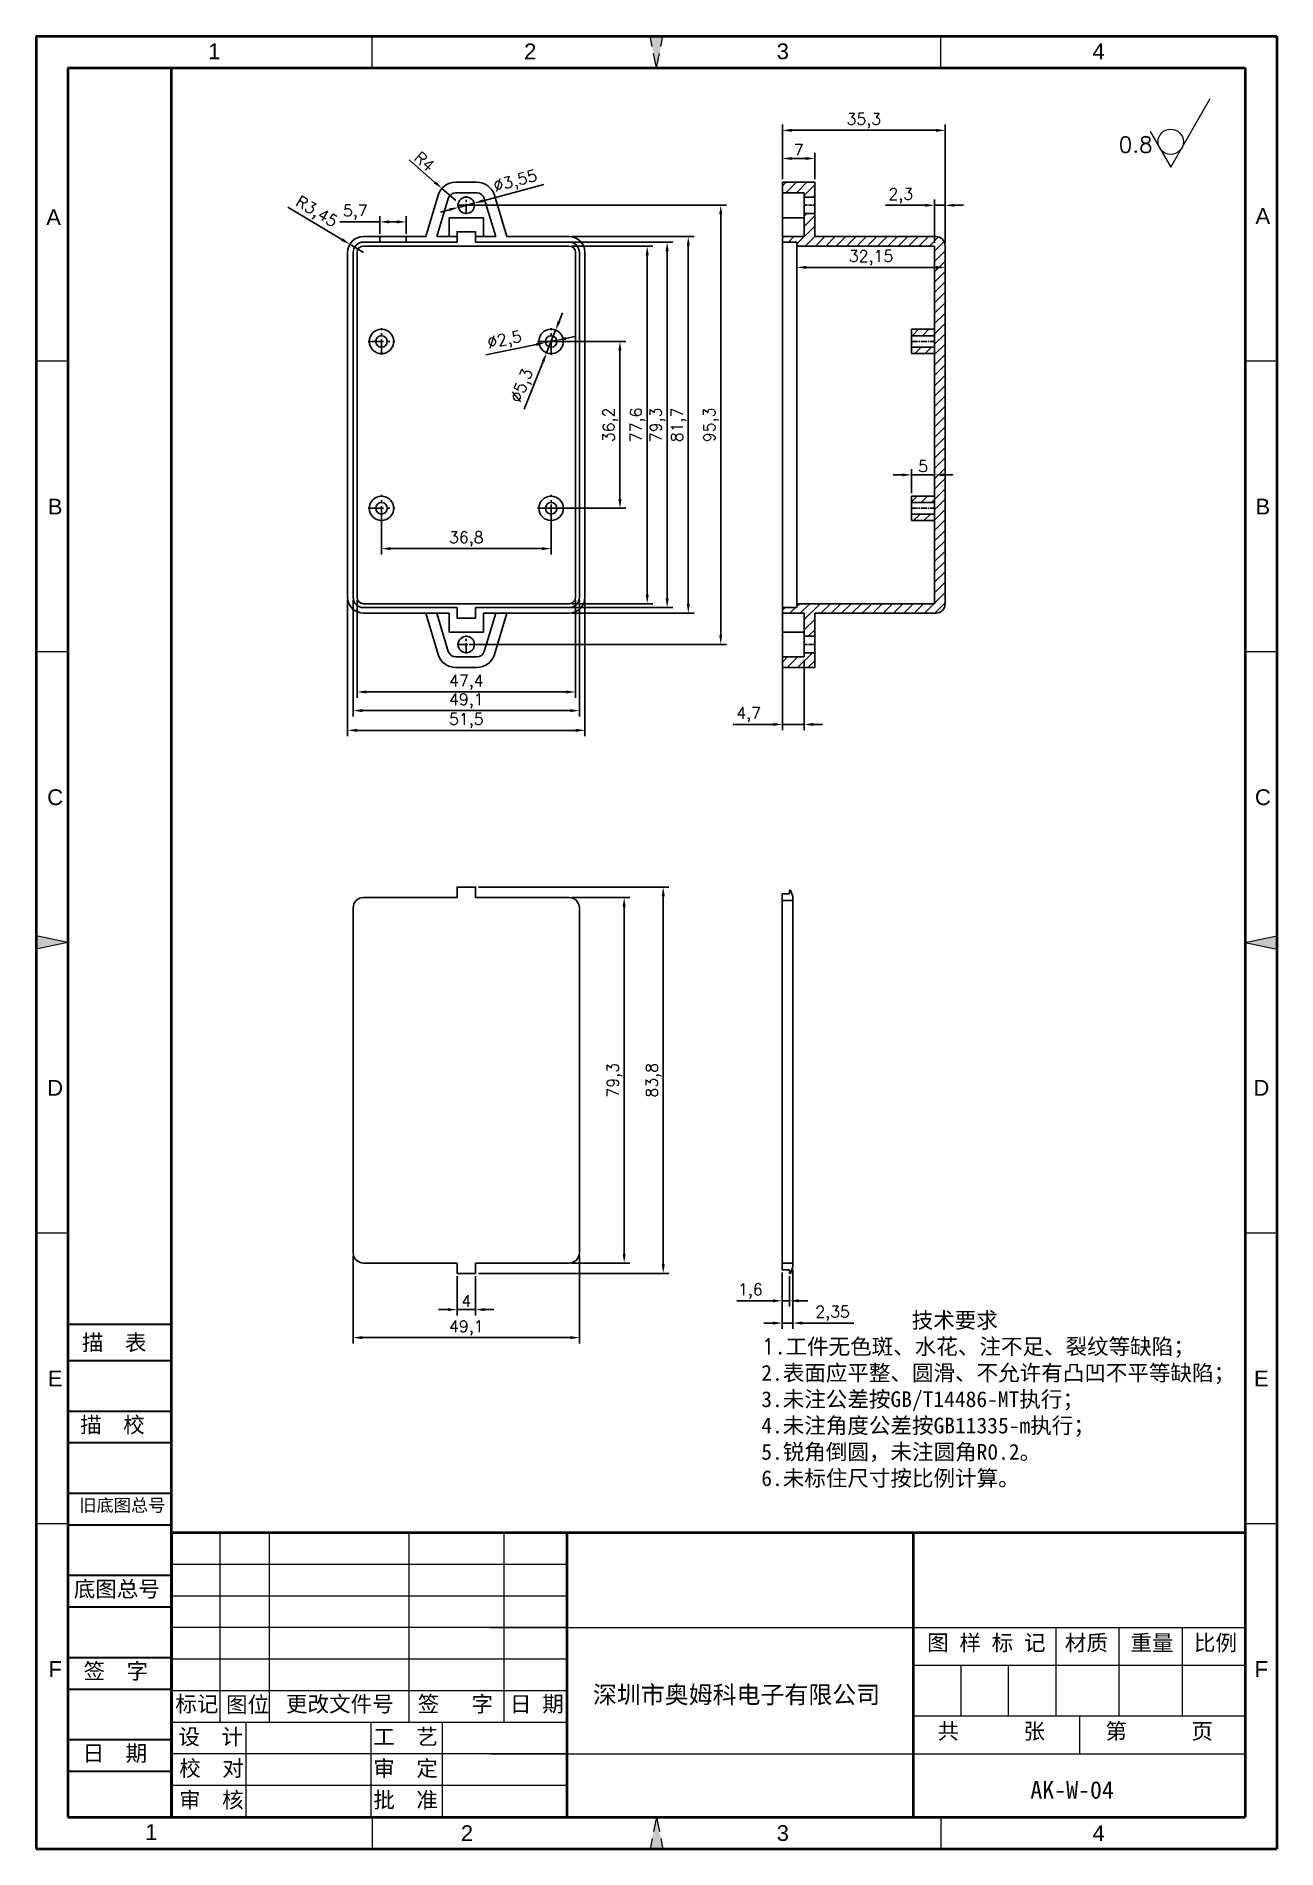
# Model space of a CAD drawing. Header units: millimetres. Extents: x 21459 to 24575, y -506 to 342.
# Drawn here: x 23792.4 to 24061.6, y -471.3 to -78 of the extents above; entities that cross this region are included whole.
import ezdxf
from ezdxf.enums import TextEntityAlignment as Align

# ---------------------------------------------------------------- set-up
doc = ezdxf.new("R2010")
doc.units = ezdxf.units.MM
for name, pattern in [('ACAD_ISO10W100', [18, 12, -3, 0, -3]), ('CENTER', [50.8, 31.75, -6.35, 6.35, -6.35]), ('HIDDEN2', [4.7625, 3.175, -1.5875])]:
    doc.linetypes.add(name, pattern=pattern)
for name, color, linetype, lineweight in [('dim', 82, 'Continuous', 9), ('图层1', 7, 'ACAD_ISO10W100', 15), ('图层2', 7, 'Continuous', 30), ('图层3', 7, 'Continuous', 15), ('图层4', 7, 'Continuous', 40), ('图层5', 7, 'HIDDEN2', 15), ('细实线', 3, 'Continuous', 18)]:
    doc.layers.add(name, color=color, linetype=linetype, lineweight=lineweight)
doc.layers.add('尺寸线', color=7, linetype='Continuous')
doc.styles.get("Standard").update_dxf_attribs({"font": 'txt', "bigfont": 'gbcbig.shx'})
doc.styles.add('样式 3', font='arial.ttf', dxfattribs={"height": 3.8})
doc.dimstyles.new('ISO-25', dxfattribs={"dimtxt": 2.5, "dimasz": 2.5, "dimexe": 1.25, "dimexo": 0.625, "dimtad": 1, "dimtxsty": 'Standard', "dimcen": 2.5, "dimadec": 0, "dimazin": 0, "dimtfac": 1, "dimtmove": 0, "dimatfit": 3, "dimfxl": 0, "dimarcsym": 0})

msp = doc.modelspace()

# ---------------------------------------------------------------- texts
at = {"layer": '图层1', "color": 0, "style": '样式 3'}
for s, p in [('B', (23796.495, -180.088)), ('B', (24058.554, -180.088)), ('C', (23796.495, -243.134)), ('C', (24058.554, -243.134)), ('D', (23796.495, -306.18)), ('D', (24058.233, -306.18)), ('E', (23796.495, -369.226)), ('E', (24058.233, -369.226)), ('F', (23796.495, -432.272)), ('F', (24058.233, -432.272))]:
    msp.add_text(s, height=3.426, dxfattribs=at).set_placement(p, align=Align.MIDDLE)
at = {"layer": '图层1', "color": 0, "attachment_point": 1}
for s, insert, char_height, width in [('{\\fSimSun|b0|i0|c134|p2;图 样 标 记}', (23985.709, -424.85), 3.42642, 42.50991), ('{\\fSimSun|b0|i0|c134|p2;材质 }', (24015.594, -424.865), 3.42642, 28.57673), ('{\\fSimSun|b0|i0|c134|p2;深圳市奥姆科电子有限公司}', (23913.192, -435.921), 3.80713, 71.9369), ('{\\fSimSun|b0|i0|c134|p2;标记}', (23822.581, -438.138), 3.42642, 9.59397), ('{\\fSimSun|b0|i0|c134|p2;图位}', (23833.585, -438.276), 3.42642, 9.59397), ('{\\fSimSun|b0|i0|c134|p2;更改文件号}', (23846.594, -438.138), 3.42642, 28.57673), ('{\\fSimSun|b0|i0|c134|p2;审  核}', (23823.388, -458.955), 3.42642, 27.78591), ('{\\fSimSun|b0|i0|c134|p2;批  准}', (23865.542, -458.955), 3.42642, 28.57673), ('{\\fSimSun|b0|i0|c134|p2;AK-W-04}', (24008.104, -456.596), 3.80713, 47.23323)]:
    msp.add_mtext(s, dxfattribs=dict(at, insert=insert, char_height=char_height, width=width))
at = {"layer": '图层2', "color": 0, "attachment_point": 1}
for s, insert, char_height, width in [('{\\fSimSun|b0|i0|c134|p2;描\\fSimSun|b0|i0|c0|p2;  \\fSimSun|b0|i0|c134|p2;表}', (23802.31, -359.741), 3.42638, 38.39488), ('{\\fSimSun|b0|i0|c134|p2;描\\fSimSun|b0|i0|c0|p2;  \\fSimSun|b0|i0|c134|p2;校}', (23801.919, -377.558), 3.42638, 38.39488), ('{\\fSimSun|b0|i0|c134|p2;旧底图总号}', (23801.726, -395.375), 2.74113, 38.39488), ('{\\fSimSun|b0|i0|c134|p2;底图总号}', (23800.538, -413.192), 3.42638, 38.39488), ('{\\fSimSun|b0|i0|c134|p2;重量 }', (24029.821, -424.865), 3.42642, 28.57673), ('{\\fSimSun|b0|i0|c134|p2;比例 }', (24043.606, -424.865), 3.42642, 28.57673), ('{\\fSimSun|b0|i0|c134|p2;签\\fSimSun|b0|i0|c0|p2;  \\fSimSun|b0|i0|c134|p2;字}', (23802.66, -431.009), 3.42638, 38.39488), ('{\\fSimSun|b0|i0|c134|p2;签   字}', (23875.166, -438.138), 3.42642, 28.57673), ('{\\fSimSun|b0|i0|c134|p2;日 期}', (23895.182, -438.138), 3.42642, 28.57673), ('{\\fSimSun|b0|i0|c134|p2;共      张}', (23987.967, -444.038), 3.42642, 37.91013), ('{\\fSimSun|b0|i0|c134|p2;第      页}', (24024.401, -444.038), 3.42642, 35.18807), ('{\\fSimSun|b0|i0|c134|p2;设  计}', (23823.255, -445.249), 3.42642, 26.56021), ('{\\fSimSun|b0|i0|c134|p2;工  艺}', (23865.542, -445.249), 3.42642, 28.57673), ('{\\fSimSun|b0|i0|c134|p2;日\\fSimSun|b0|i0|c0|p2;  \\fSimSun|b0|i0|c134|p2;期}', (23802.465, -448.827), 3.42638, 38.39488), ('{\\fSimSun|b0|i0|c134|p2;校  对}', (23823.42, -452.102), 3.42642, 24.84399), ('{\\fSimSun|b0|i0|c134|p2;审  定}', (23865.542, -452.102), 3.42642, 28.57673)]:
    msp.add_mtext(s, dxfattribs=dict(at, insert=insert, char_height=char_height, width=width))
at = {"layer": '图层3', "color": 0, "insert": (23949.722, -354.884), "char_height": 3.42642, "width": 162.28996, "attachment_point": 1}
msp.add_mtext('{\\fSimSun|b0|i0|c134|p54;              技术要求\\P}1{\\fSimSun|b0|i0|c134|p54;.工件无色斑、水花、注不足、裂纹等缺陷；\\P2.表面应平整、圆滑、不允许有凸凹不平等缺陷；\\P3.未注公差按GB/T14486-MT执行；\\P4.未注角度公差按GB11335-m执行；\\P5.锐角倒圆，未注圆角R0.2。}\\P{\\fSimSun|b0|i0|c134|p2;6.未标住尺寸按比例计算。}', dxfattribs=at)
at = {"layer": '图层5', "color": 0, "style": '样式 3'}
for s, p in [('1', (23831.044, -81.31)), ('2', (23899.573, -81.31)), ('3', (23954.395, -81.31)), ('4', (24022.924, -81.31)), ('A', (23796.162, -117.292)), ('A', (24058.554, -117.042)), ('1', (23817.339, -467.659)), ('2', (23885.867, -467.864)), ('3', (23954.395, -467.864)), ('4', (24022.924, -467.864))]:
    msp.add_text(s, height=3.426, dxfattribs=at).set_placement(p, align=Align.MIDDLE)
at = {"layer": '细实线', "color": 0, "insert": (24027.294, -99.843), "char_height": 3.4264, "width": 12.79235, "attachment_point": 1}
msp.add_mtext('0.8', dxfattribs=at)

# ---------------------------------------------------------------- blocks, each defined once
blk = doc.blocks.new('*D1755')
at = {"layer": 'Defpoints', "color": 0, "transparency": 16777216}
for p in [(23904.11, -144.26), (23919.05, -144.26), (23904.11, -180.46)]:
    blk.add_point(p, dxfattribs=at)
at = {"layer": 'dim', "color": 0, "lineweight": -2, "transparency": 16777216}
for p, q in [((23904.74, -144.26), (23920.3, -144.26)), ((23919.05, -178.46), (23919.05, -146.26)), ((23904.74, -180.46), (23920.3, -180.46))]:
    blk.add_line(p, q, dxfattribs=at)
at = {"layer": 'dim', "color": 0, "transparency": 16777216}
for points in [[(23918.72, -146.26), (23919.38, -146.26), (23919.05, -144.26)], [(23918.72, -178.46), (23919.38, -178.46), (23919.05, -180.46)]]:
    blk.add_solid(points, dxfattribs=at)
at = {"layer": 'dim', "color": 0, "transparency": 16777216, "insert": (23916.97, -162.36), "char_height": 2.5, "attachment_point": 5, "rotation": 90}
blk.add_mtext('36,2', dxfattribs=at)
blk = doc.blocks.new('*D1756')
at = {"layer": 'Defpoints', "color": 0, "transparency": 16777216}
for p in [(23867.31, -180.46), (23904.11, -180.46), (23867.31, -189.21)]:
    blk.add_point(p, dxfattribs=at)
at = {"layer": 'dim', "color": 0, "lineweight": -2, "transparency": 16777216}
for p, q in [((23867.31, -181.09), (23867.31, -190.46)), ((23904.11, -181.09), (23904.11, -190.46)), ((23902.11, -189.21), (23869.31, -189.21))]:
    blk.add_line(p, q, dxfattribs=at)
at = {"layer": 'dim', "color": 0, "transparency": 16777216}
for points in [[(23869.31, -188.87), (23869.31, -189.54), (23867.31, -189.21)], [(23902.11, -188.87), (23902.11, -189.54), (23904.11, -189.21)]]:
    blk.add_solid(points, dxfattribs=at)
at = {"layer": 'dim', "color": 0, "transparency": 16777216, "insert": (23885.71, -187.12), "char_height": 2.5, "attachment_point": 5}
blk.add_mtext('36,8', dxfattribs=at)
blk = doc.blocks.new('*D1757')
at = {"layer": 'Defpoints', "color": 0, "transparency": 16777216}
for p in [(23987.32, -173.21), (23982.32, -177.81), (23987.32, -177.81)]:
    blk.add_point(p, dxfattribs=at)
at = {"layer": 'dim', "color": 0, "lineweight": -2, "transparency": 16777216}
for p, q in [((23982.32, -177.19), (23982.32, -171.96)), ((23987.32, -177.19), (23987.32, -171.96)), ((23980.32, -173.21), (23978.32, -173.21)), ((23982.32, -173.21), (23987.32, -173.21)), ((23989.32, -173.21), (23991.32, -173.21))]:
    blk.add_line(p, q, dxfattribs=at)
at = {"layer": 'dim', "color": 0, "transparency": 16777216}
for points in [[(23980.32, -172.88), (23980.32, -173.54), (23982.32, -173.21)], [(23989.32, -172.88), (23989.32, -173.54), (23987.32, -173.21)]]:
    blk.add_solid(points, dxfattribs=at)
at = {"layer": 'dim', "color": 0, "transparency": 16777216, "insert": (23984.82, -171.33), "char_height": 2.5, "attachment_point": 5}
blk.add_mtext('5', dxfattribs=at)
blk = doc.blocks.new('*D1758')
at = {"layer": 'Defpoints', "color": 0, "transparency": 16777216}
for p in [(23905.09, -141.8), (23903.13, -146.72)]:
    blk.add_point(p, dxfattribs=at)
at = {"layer": 'dim', "color": 0, "lineweight": -2, "transparency": 16777216}
for p, q in [((23905.83, -139.94), (23906.57, -138.08)), ((23905.09, -141.8), (23903.13, -146.72)), ((23898.26, -158.96), (23902.39, -148.58))]:
    blk.add_line(p, q, dxfattribs=at)
at = {"layer": 'dim', "color": 0, "transparency": 16777216}
for points in [[(23905.52, -139.82), (23906.14, -140.06), (23905.09, -141.8)], [(23902.08, -148.46), (23902.7, -148.7), (23903.13, -146.72)]]:
    blk.add_solid(points, dxfattribs=at)
at = {"layer": 'dim', "color": 0, "transparency": 16777216, "insert": (23898.02, -153.93), "char_height": 2.5, "attachment_point": 5, "rotation": 68.2992}
blk.add_mtext('∅5,3', dxfattribs=at)
blk = doc.blocks.new('*D1759')
at = {"layer": 'Defpoints', "color": 0, "transparency": 16777216}
for p in [(23902.89, -144.51), (23905.34, -144.01)]:
    blk.add_point(p, dxfattribs=at)
at = {"layer": 'dim', "color": 0, "lineweight": -2, "transparency": 16777216}
for p, q in [((23889.98, -147.13), (23900.93, -144.91)), ((23905.34, -144.01), (23902.89, -144.51)), ((23907.3, -143.61), (23909.26, -143.22))]:
    blk.add_line(p, q, dxfattribs=at)
at = {"layer": 'dim', "color": 0, "transparency": 16777216}
for points in [[(23900.86, -144.58), (23900.99, -145.23), (23902.89, -144.51)], [(23907.23, -143.29), (23907.36, -143.94), (23905.34, -144.01)]]:
    blk.add_solid(points, dxfattribs=at)
at = {"layer": 'dim', "color": 0, "transparency": 16777216, "insert": (23894.06, -144.17), "char_height": 2.5, "attachment_point": 5, "rotation": 11.4733}
blk.add_mtext('∅2,5', dxfattribs=at)
blk = doc.blocks.new('*D1760')
at = {"layer": 'Defpoints', "color": 0, "transparency": 16777216}
for p in [(23908.01, -123.56), (23924.97, -123.56), (23908.01, -201.16)]:
    blk.add_point(p, dxfattribs=at)
at = {"layer": 'dim', "color": 0, "lineweight": -2, "transparency": 16777216}
for p, q in [((23908.64, -123.56), (23926.22, -123.56)), ((23924.97, -199.16), (23924.97, -125.56)), ((23908.64, -201.16), (23926.22, -201.16))]:
    blk.add_line(p, q, dxfattribs=at)
at = {"layer": 'dim', "color": 0, "transparency": 16777216}
for points in [[(23924.64, -125.56), (23925.31, -125.56), (23924.97, -123.56)], [(23924.64, -199.16), (23925.31, -199.16), (23924.97, -201.16)]]:
    blk.add_solid(points, dxfattribs=at)
at = {"layer": 'dim', "color": 0, "transparency": 16777216, "insert": (23922.89, -162.36), "char_height": 2.5, "attachment_point": 5, "rotation": 90}
blk.add_mtext('77,6', dxfattribs=at)
blk = doc.blocks.new('*D1761')
at = {"layer": 'Defpoints', "color": 0, "transparency": 16777216}
for p in [(23908.01, -122.71), (23929.29, -122.71), (23908.01, -202.01)]:
    blk.add_point(p, dxfattribs=at)
at = {"layer": 'dim', "color": 0, "lineweight": -2, "transparency": 16777216}
for p, q in [((23908.64, -122.71), (23930.54, -122.71)), ((23929.29, -200.01), (23929.29, -124.71)), ((23908.64, -202.01), (23930.54, -202.01))]:
    blk.add_line(p, q, dxfattribs=at)
at = {"layer": 'dim', "color": 0, "transparency": 16777216}
for points in [[(23928.96, -124.71), (23929.63, -124.71), (23929.29, -122.71)], [(23928.96, -200.01), (23929.63, -200.01), (23929.29, -202.01)]]:
    blk.add_solid(points, dxfattribs=at)
at = {"layer": 'dim', "color": 0, "transparency": 16777216, "insert": (23927.21, -162.36), "char_height": 2.5, "attachment_point": 5, "rotation": 90}
blk.add_mtext('79,3', dxfattribs=at)
blk = doc.blocks.new('*D1762')
at = {"layer": 'Defpoints', "color": 0, "transparency": 16777216}
for p in [(23908.01, -121.51), (23933.88, -121.51), (23908.01, -203.21)]:
    blk.add_point(p, dxfattribs=at)
at = {"layer": 'dim', "color": 0, "lineweight": -2, "transparency": 16777216}
for p, q in [((23908.64, -121.51), (23935.13, -121.51)), ((23933.88, -201.21), (23933.88, -123.51)), ((23908.64, -203.21), (23935.13, -203.21))]:
    blk.add_line(p, q, dxfattribs=at)
at = {"layer": 'dim', "color": 0, "transparency": 16777216}
for points in [[(23933.55, -123.51), (23934.21, -123.51), (23933.88, -121.51)], [(23933.55, -201.21), (23934.21, -201.21), (23933.88, -203.21)]]:
    blk.add_solid(points, dxfattribs=at)
at = {"layer": 'dim', "color": 0, "transparency": 16777216, "insert": (23931.8, -162.36), "char_height": 2.5, "attachment_point": 5, "rotation": 90}
blk.add_mtext('81,7', dxfattribs=at)
blk = doc.blocks.new('*D1763')
at = {"layer": 'Defpoints', "color": 0, "transparency": 16777216}
for p in [(23862.01, -199.76), (23909.41, -199.76), (23862.01, -220.3)]:
    blk.add_point(p, dxfattribs=at)
at = {"layer": 'dim', "color": 0, "lineweight": -2, "transparency": 16777216}
for p, q in [((23862.01, -200.39), (23862.01, -221.55)), ((23909.41, -200.39), (23909.41, -221.55)), ((23907.41, -220.3), (23864.01, -220.3))]:
    blk.add_line(p, q, dxfattribs=at)
at = {"layer": 'dim', "color": 0, "transparency": 16777216}
for points in [[(23864.01, -219.97), (23864.01, -220.63), (23862.01, -220.3)], [(23907.41, -219.97), (23907.41, -220.63), (23909.41, -220.3)]]:
    blk.add_solid(points, dxfattribs=at)
at = {"layer": 'dim', "color": 0, "transparency": 16777216, "insert": (23885.71, -218.22), "char_height": 2.5, "attachment_point": 5}
blk.add_mtext('47,4', dxfattribs=at)
blk = doc.blocks.new('*D1764')
at = {"layer": 'Defpoints', "color": 0, "transparency": 16777216}
for p in [(23861.16, -199.76), (23910.26, -199.76), (23910.26, -224.36)]:
    blk.add_point(p, dxfattribs=at)
at = {"layer": 'dim', "color": 0, "lineweight": -2, "transparency": 16777216}
for p, q in [((23861.16, -200.39), (23861.16, -225.61)), ((23910.26, -200.39), (23910.26, -225.61)), ((23863.16, -224.36), (23908.26, -224.36))]:
    blk.add_line(p, q, dxfattribs=at)
at = {"layer": 'dim', "color": 0, "transparency": 16777216}
for points in [[(23863.16, -224.02), (23863.16, -224.69), (23861.16, -224.36)], [(23908.26, -224.02), (23908.26, -224.69), (23910.26, -224.36)]]:
    blk.add_solid(points, dxfattribs=at)
at = {"layer": 'dim', "color": 0, "transparency": 16777216, "insert": (23885.71, -222.27), "char_height": 2.5, "attachment_point": 5}
blk.add_mtext('49,1', dxfattribs=at)
blk = doc.blocks.new('*D1765')
at = {"layer": 'Defpoints', "color": 0, "transparency": 16777216}
for p in [(23859.96, -199.76), (23911.46, -199.76), (23911.46, -228.63)]:
    blk.add_point(p, dxfattribs=at)
at = {"layer": 'dim', "color": 0, "lineweight": -2, "transparency": 16777216}
for p, q in [((23859.96, -200.39), (23859.96, -229.88)), ((23911.46, -200.39), (23911.46, -229.88)), ((23861.96, -228.63), (23909.46, -228.63))]:
    blk.add_line(p, q, dxfattribs=at)
at = {"layer": 'dim', "color": 0, "transparency": 16777216}
for points in [[(23861.96, -228.3), (23861.96, -228.96), (23859.96, -228.63)], [(23909.46, -228.3), (23909.46, -228.96), (23911.46, -228.63)]]:
    blk.add_solid(points, dxfattribs=at)
at = {"layer": 'dim', "color": 0, "transparency": 16777216, "insert": (23885.71, -226.55), "char_height": 2.5, "attachment_point": 5}
blk.add_mtext('51,5', dxfattribs=at)
blk = doc.blocks.new('*D1766')
at = {"layer": 'Defpoints', "color": 0, "transparency": 16777216}
for p in [(23885.71, -114.71), (23940.92, -114.71), (23885.71, -210.01)]:
    blk.add_point(p, dxfattribs=at)
at = {"layer": 'dim', "color": 0, "lineweight": -2, "transparency": 16777216}
for p, q in [((23886.34, -114.71), (23942.17, -114.71)), ((23940.92, -208.01), (23940.92, -116.71)), ((23886.34, -210.01), (23942.17, -210.01))]:
    blk.add_line(p, q, dxfattribs=at)
at = {"layer": 'dim', "color": 0, "transparency": 16777216}
for points in [[(23940.59, -116.71), (23941.25, -116.71), (23940.92, -114.71)], [(23940.59, -208.01), (23941.25, -208.01), (23940.92, -210.01)]]:
    blk.add_solid(points, dxfattribs=at)
at = {"layer": 'dim', "color": 0, "transparency": 16777216, "insert": (23938.84, -162.36), "char_height": 2.5, "attachment_point": 5, "rotation": 90}
blk.add_mtext('95,3', dxfattribs=at)
blk = doc.blocks.new('*D1767')
at = {"layer": 'Defpoints', "color": 0, "transparency": 16777216}
for p in [(23880.43, -111.07), (23883.44, -113.71)]:
    blk.add_point(p, dxfattribs=at)
at = {"layer": 'dim', "color": 0, "lineweight": -2, "transparency": 16777216}
for p, q in [((23873.34, -104.87), (23878.92, -109.76)), ((23883.44, -113.71), (23880.43, -111.07))]:
    blk.add_line(p, q, dxfattribs=at)
at = {"layer": 'dim', "color": 0, "transparency": 16777216}
blk.add_solid([(23879.14, -109.51), (23878.7, -110.01), (23880.43, -111.07)], dxfattribs=at)
at = {"layer": 'dim', "color": 0, "transparency": 16777216, "insert": (23876.62, -105.24), "char_height": 2.5, "attachment_point": 5, "rotation": 318.7867}
blk.add_mtext('R4', dxfattribs=at)
blk = doc.blocks.new('*D1768')
at = {"layer": 'Defpoints', "color": 0, "transparency": 16777216}
for p in [(23884, -115.17), (23887.43, -114.25)]:
    blk.add_point(p, dxfattribs=at)
at = {"layer": 'dim', "color": 0, "lineweight": -2, "transparency": 16777216}
for p, q in [((23902.57, -110.24), (23889.36, -113.74)), ((23882.06, -115.68), (23880.13, -116.19)), ((23884, -115.17), (23887.43, -114.25))]:
    blk.add_line(p, q, dxfattribs=at)
at = {"layer": 'dim', "color": 0, "transparency": 16777216}
for points in [[(23889.28, -113.42), (23889.45, -114.06), (23887.43, -114.25)], [(23881.98, -115.36), (23882.15, -116), (23884, -115.17)]]:
    blk.add_solid(points, dxfattribs=at)
at = {"layer": 'dim', "color": 0, "transparency": 16777216, "insert": (23896.4, -109.72), "char_height": 2.5, "attachment_point": 5, "rotation": 14.8632}
blk.add_mtext('∅3,55', dxfattribs=at)
blk = doc.blocks.new('*D1769')
at = {"layer": 'Defpoints', "color": 0, "transparency": 16777216}
for p in [(23866.96, -118.33), (23866.96, -121.51), (23872.66, -121.51)]:
    blk.add_point(p, dxfattribs=at)
at = {"layer": 'dim', "color": 0, "lineweight": -2, "transparency": 16777216}
for p, q in [((23866.96, -120.89), (23866.96, -117.08)), ((23872.66, -120.89), (23872.66, -117.08)), ((23866.96, -118.33), (23858.3, -118.33)), ((23870.66, -118.33), (23868.96, -118.33))]:
    blk.add_line(p, q, dxfattribs=at)
at = {"layer": 'dim', "color": 0, "transparency": 16777216}
for points in [[(23868.96, -117.99), (23868.96, -118.66), (23866.96, -118.33)], [(23870.66, -117.99), (23870.66, -118.66), (23872.66, -118.33)]]:
    blk.add_solid(points, dxfattribs=at)
at = {"layer": 'dim', "color": 0, "transparency": 16777216, "insert": (23861.63, -116.24), "char_height": 2.5, "attachment_point": 5}
blk.add_mtext('5,7', dxfattribs=at)
blk = doc.blocks.new('*D1770')
at = {"layer": 'Defpoints', "color": 0, "transparency": 16777216}
for p in [(23860.45, -123.19), (23863.41, -124.96)]:
    blk.add_point(p, dxfattribs=at)
at = {"layer": 'dim', "color": 0, "lineweight": -2, "transparency": 16777216}
for p, q in [((23847.01, -115.14), (23858.74, -122.16)), ((23863.41, -124.96), (23860.45, -123.19))]:
    blk.add_line(p, q, dxfattribs=at)
at = {"layer": 'dim', "color": 0, "transparency": 16777216}
blk.add_solid([(23858.91, -121.87), (23858.57, -122.45), (23860.45, -123.19)], dxfattribs=at)
at = {"layer": 'dim', "color": 0, "transparency": 16777216, "insert": (23853.09, -116.35), "char_height": 2.5, "attachment_point": 5, "rotation": 329.0738}
blk.add_mtext('R3,45', dxfattribs=at)
blk = doc.blocks.new('*D1771')
at = {"layer": 'Defpoints', "color": 0, "transparency": 16777216}
for p in [(23954.32, -98.46), (23954.32, -109.71), (23989.62, -123.51)]:
    blk.add_point(p, dxfattribs=at)
at = {"layer": 'dim', "color": 0, "lineweight": -2, "transparency": 16777216}
for p, q in [((23954.32, -109.09), (23954.32, -97.21)), ((23989.62, -122.89), (23989.62, -97.21)), ((23987.62, -98.46), (23956.32, -98.46))]:
    blk.add_line(p, q, dxfattribs=at)
at = {"layer": 'dim', "color": 0, "transparency": 16777216}
for points in [[(23956.32, -98.13), (23956.32, -98.8), (23954.32, -98.46)], [(23987.62, -98.13), (23987.62, -98.8), (23989.62, -98.46)]]:
    blk.add_solid(points, dxfattribs=at)
at = {"layer": 'dim', "color": 0, "transparency": 16777216, "insert": (23971.97, -96.38), "char_height": 2.5, "attachment_point": 5}
blk.add_mtext('35,3', dxfattribs=at)
blk = doc.blocks.new('*D1772')
at = {"layer": 'Defpoints', "color": 0, "transparency": 16777216}
for p in [(23954.32, -104.57), (23954.32, -109.09), (23961.32, -109.71)]:
    blk.add_point(p, dxfattribs=at)
at = {"layer": 'dim', "color": 0, "lineweight": -2, "transparency": 16777216}
for p, q in [((23954.32, -108.46), (23954.32, -103.32)), ((23959.32, -104.57), (23956.32, -104.57)), ((23961.32, -109.09), (23961.32, -103.32))]:
    blk.add_line(p, q, dxfattribs=at)
at = {"layer": 'dim', "color": 0, "transparency": 16777216}
for points in [[(23956.32, -104.24), (23956.32, -104.9), (23954.32, -104.57)], [(23959.32, -104.24), (23959.32, -104.9), (23961.32, -104.57)]]:
    blk.add_solid(points, dxfattribs=at)
at = {"layer": 'dim', "color": 0, "transparency": 16777216, "insert": (23957.82, -102.7), "char_height": 2.5, "attachment_point": 5}
blk.add_mtext('7', dxfattribs=at)
blk = doc.blocks.new('*D1773')
at = {"layer": 'Defpoints', "color": 0, "transparency": 16777216}
for p in [(23987.32, -114.72), (23987.32, -123.51), (23989.62, -123.51)]:
    blk.add_point(p, dxfattribs=at)
at = {"layer": 'dim', "color": 0, "lineweight": -2, "transparency": 16777216}
for p, q in [((23987.32, -122.89), (23987.32, -113.47)), ((23989.62, -122.89), (23989.62, -113.47)), ((23985.32, -114.72), (23976.65, -114.72)), ((23989.62, -114.72), (23987.32, -114.72)), ((23991.62, -114.72), (23993.62, -114.72))]:
    blk.add_line(p, q, dxfattribs=at)
at = {"layer": 'dim', "color": 0, "transparency": 16777216}
for points in [[(23985.32, -114.39), (23985.32, -115.06), (23987.32, -114.72)], [(23991.62, -114.39), (23991.62, -115.06), (23989.62, -114.72)]]:
    blk.add_solid(points, dxfattribs=at)
at = {"layer": 'dim', "color": 0, "transparency": 16777216, "insert": (23979.98, -112.64), "char_height": 2.5, "attachment_point": 5}
blk.add_mtext('2,3', dxfattribs=at)
blk = doc.blocks.new('*D1774')
at = {"layer": 'Defpoints', "color": 0, "transparency": 16777216}
for p in [(23957.47, -122.71), (23989.62, -123.51), (23957.47, -128.19)]:
    blk.add_point(p, dxfattribs=at)
at = {"layer": 'dim', "color": 0, "lineweight": -2, "transparency": 16777216}
for p, q in [((23957.47, -123.34), (23957.47, -129.44)), ((23989.62, -124.14), (23989.62, -129.44)), ((23987.62, -128.19), (23959.47, -128.19))]:
    blk.add_line(p, q, dxfattribs=at)
at = {"layer": 'dim', "color": 0, "transparency": 16777216}
for points in [[(23959.47, -127.86), (23959.47, -128.53), (23957.47, -128.19)], [(23987.62, -127.86), (23987.62, -128.53), (23989.62, -128.19)]]:
    blk.add_solid(points, dxfattribs=at)
at = {"layer": 'dim', "color": 0, "transparency": 16777216, "insert": (23973.54, -126.11), "char_height": 2.5, "attachment_point": 5}
blk.add_mtext('32,15', dxfattribs=at)
blk = doc.blocks.new('*D1775')
at = {"layer": 'Defpoints', "color": 0, "transparency": 16777216}
for p in [(23908.01, -264.9), (23919.97, -264.9), (23908.01, -344.2)]:
    blk.add_point(p, dxfattribs=at)
at = {"layer": 'dim', "color": 0, "lineweight": -2, "transparency": 16777216}
for p, q in [((23908.64, -264.9), (23921.22, -264.9)), ((23919.97, -342.2), (23919.97, -266.9)), ((23908.64, -344.2), (23921.22, -344.2))]:
    blk.add_line(p, q, dxfattribs=at)
at = {"layer": 'dim', "color": 0, "transparency": 16777216}
for points in [[(23919.63, -266.9), (23920.3, -266.9), (23919.97, -264.9)], [(23919.63, -342.2), (23920.3, -342.2), (23919.97, -344.2)]]:
    blk.add_solid(points, dxfattribs=at)
at = {"layer": 'dim', "color": 0, "transparency": 16777216, "insert": (23917.88, -304.55), "char_height": 2.5, "attachment_point": 5, "rotation": 90}
blk.add_mtext('79,3', dxfattribs=at)
blk = doc.blocks.new('*D1776')
at = {"layer": 'Defpoints', "color": 0, "transparency": 16777216}
for p in [(23861.16, -341.95), (23910.26, -341.95), (23910.26, -360.38)]:
    blk.add_point(p, dxfattribs=at)
at = {"layer": 'dim', "color": 0, "lineweight": -2, "transparency": 16777216}
for p, q in [((23861.16, -342.57), (23861.16, -361.63)), ((23910.26, -342.57), (23910.26, -361.63)), ((23863.16, -360.38), (23908.26, -360.38))]:
    blk.add_line(p, q, dxfattribs=at)
at = {"layer": 'dim', "color": 0, "transparency": 16777216}
for points in [[(23863.16, -360.05), (23863.16, -360.71), (23861.16, -360.38)], [(23908.26, -360.05), (23908.26, -360.71), (23910.26, -360.38)]]:
    blk.add_solid(points, dxfattribs=at)
at = {"layer": 'dim', "color": 0, "transparency": 16777216, "insert": (23885.71, -358.3), "char_height": 2.5, "attachment_point": 5}
blk.add_mtext('49,1', dxfattribs=at)
blk = doc.blocks.new('*D1777')
at = {"layer": 'Defpoints', "color": 0, "transparency": 16777216}
for p in [(23883.71, -346.45), (23887.71, -346.45), (23887.71, -354.3)]:
    blk.add_point(p, dxfattribs=at)
at = {"layer": 'dim', "color": 0, "lineweight": -2, "transparency": 16777216}
for p, q in [((23883.71, -347.07), (23883.71, -355.55)), ((23887.71, -347.07), (23887.71, -355.55)), ((23881.71, -354.3), (23879.71, -354.3)), ((23883.71, -354.3), (23887.71, -354.3)), ((23889.71, -354.3), (23891.71, -354.3))]:
    blk.add_line(p, q, dxfattribs=at)
at = {"layer": 'dim', "color": 0, "transparency": 16777216}
for points in [[(23881.71, -353.97), (23881.71, -354.64), (23883.71, -354.3)], [(23889.71, -353.97), (23889.71, -354.64), (23887.71, -354.3)]]:
    blk.add_solid(points, dxfattribs=at)
at = {"layer": 'dim', "color": 0, "transparency": 16777216, "insert": (23885.71, -352.43), "char_height": 2.5, "attachment_point": 5}
blk.add_mtext('4', dxfattribs=at)
blk = doc.blocks.new('*D1778')
at = {"layer": 'Defpoints', "color": 0, "transparency": 16777216}
for p in [(23887.71, -262.65), (23928.44, -262.65), (23887.71, -346.45)]:
    blk.add_point(p, dxfattribs=at)
at = {"layer": 'dim', "color": 0, "lineweight": -2, "transparency": 16777216}
for p, q in [((23888.34, -262.65), (23929.69, -262.65)), ((23928.44, -344.45), (23928.44, -264.65)), ((23888.34, -346.45), (23929.69, -346.45))]:
    blk.add_line(p, q, dxfattribs=at)
at = {"layer": 'dim', "color": 0, "transparency": 16777216}
for points in [[(23928.11, -264.65), (23928.78, -264.65), (23928.44, -262.65)], [(23928.11, -344.45), (23928.78, -344.45), (23928.44, -346.45)]]:
    blk.add_solid(points, dxfattribs=at)
at = {"layer": 'dim', "color": 0, "transparency": 16777216, "insert": (23926.36, -304.55), "char_height": 2.5, "attachment_point": 5, "rotation": 90}
blk.add_mtext('83,8', dxfattribs=at)
blk = doc.blocks.new('*D1779')
at = {"layer": 'Defpoints', "color": 0, "transparency": 16777216}
for p in [(23954.25, -345.65), (23956.6, -345.05), (23956.6, -357.22)]:
    blk.add_point(p, dxfattribs=at)
at = {"layer": 'dim', "color": 0, "lineweight": -2, "transparency": 16777216}
for p, q in [((23956.6, -345.67), (23956.6, -358.47)), ((23954.25, -346.27), (23954.25, -358.47)), ((23952.25, -357.22), (23950.25, -357.22)), ((23954.25, -357.22), (23956.6, -357.22)), ((23958.6, -357.22), (23969.77, -357.22))]:
    blk.add_line(p, q, dxfattribs=at)
at = {"layer": 'dim', "color": 0, "transparency": 16777216}
for points in [[(23952.25, -356.89), (23952.25, -357.56), (23954.25, -357.22)], [(23958.6, -356.89), (23958.6, -357.56), (23956.6, -357.22)]]:
    blk.add_solid(points, dxfattribs=at)
at = {"layer": 'dim', "color": 0, "transparency": 16777216, "insert": (23965.19, -355.14), "char_height": 2.5, "attachment_point": 5}
blk.add_mtext('2,35', dxfattribs=at)
blk = doc.blocks.new('*D1780')
at = {"layer": 'Defpoints', "color": 0, "transparency": 16777216}
for p in [(23954.25, -345.65), (23955.85, -346.45), (23954.25, -352.39)]:
    blk.add_point(p, dxfattribs=at)
at = {"layer": 'dim', "color": 0, "lineweight": -2, "transparency": 16777216}
for p, q in [((23954.25, -346.27), (23954.25, -353.64)), ((23955.85, -347.07), (23955.85, -353.64)), ((23952.25, -352.39), (23944.42, -352.39)), ((23955.85, -352.39), (23954.25, -352.39)), ((23957.85, -352.39), (23959.85, -352.39))]:
    blk.add_line(p, q, dxfattribs=at)
at = {"layer": 'dim', "color": 0, "transparency": 16777216}
for points in [[(23952.25, -352.05), (23952.25, -352.72), (23954.25, -352.39)], [(23957.85, -352.05), (23957.85, -352.72), (23955.85, -352.39)]]:
    blk.add_solid(points, dxfattribs=at)
at = {"layer": 'dim', "color": 0, "transparency": 16777216, "insert": (23947.34, -350.3), "char_height": 2.5, "attachment_point": 5}
blk.add_mtext('1,6', dxfattribs=at)
blk = doc.blocks.new('*D1781')
at = {"layer": 'Defpoints', "color": 0, "transparency": 16777216}
for p in [(23954.32, -212.71), (23959.02, -212.71), (23954.32, -227.35)]:
    blk.add_point(p, dxfattribs=at)
at = {"layer": 'dim', "color": 0, "lineweight": -2, "transparency": 16777216}
for p, q in [((23954.32, -213.34), (23954.32, -228.6)), ((23959.02, -213.34), (23959.02, -228.6)), ((23952.32, -227.35), (23943.65, -227.35)), ((23959.02, -227.35), (23954.32, -227.35)), ((23961.02, -227.35), (23963.02, -227.35))]:
    blk.add_line(p, q, dxfattribs=at)
at = {"layer": 'dim', "color": 0, "transparency": 16777216}
for points in [[(23952.32, -227.01), (23952.32, -227.68), (23954.32, -227.35)], [(23961.02, -227.01), (23961.02, -227.68), (23959.02, -227.35)]]:
    blk.add_solid(points, dxfattribs=at)
at = {"layer": 'dim', "color": 0, "transparency": 16777216, "insert": (23946.98, -225.26), "char_height": 2.5, "attachment_point": 5}
blk.add_mtext('4,7', dxfattribs=at)

# ---------------------------------------------------------------- dimensions: what is measured, and where the dimension line sits
at = {"layer": 'dim'}
for base, p1, p2, picture, middle in [((23954.316, -98.464), (23989.616, -123.51), (23954.316, -109.71), '*D1771', (23971.966, -96.381)), ((23954.316, -104.571), (23961.316, -109.71), (23954.316, -109.085), '*D1772', (23957.816, -102.696)), ((23987.316, -114.722), (23989.616, -123.51), (23987.316, -123.51), '*D1773', (23979.983, -112.639)), ((23866.962, -118.326), (23872.662, -121.51), (23866.962, -121.51), '*D1769', (23861.629, -116.243)), ((23957.466, -128.193), (23989.616, -123.51), (23957.466, -122.71), '*D1774', (23973.541, -126.109)), ((23987.316, -173.21), (23982.316, -177.81), (23987.316, -177.81), '*D1757', (23984.816, -171.335)), ((23867.312, -189.206), (23904.112, -180.46), (23867.312, -180.46), '*D1756', (23885.712, -187.122)), ((23911.462, -228.629), (23859.962, -199.76), (23911.462, -199.76), '*D1765', (23885.712, -226.546)), ((23910.262, -224.355), (23861.162, -199.76), (23910.262, -199.76), '*D1764', (23885.712, -222.272)), ((23862.012, -220.3), (23909.412, -199.76), (23862.012, -199.76), '*D1763', (23885.712, -218.217)), ((23954.316, -227.346), (23959.016, -212.71), (23954.316, -212.71), '*D1781', (23946.983, -225.263)), ((23910.262, -360.38), (23861.162, -341.947), (23910.262, -341.947), '*D1776', (23885.712, -358.296)), ((23954.253, -352.388), (23955.853, -346.447), (23954.253, -345.647), '*D1780', (23947.336, -350.305)), ((23956.603, -357.223), (23954.253, -345.647), (23956.603, -345.047), '*D1779', (23965.186, -355.139)), ((23887.712, -354.304), (23883.712, -346.447), (23887.712, -346.447), '*D1777', (23885.712, -352.429))]:
    dim = msp.add_linear_dim(base=base, p1=p1, p2=p2, dimstyle='ISO-25', override={"dimasz": 2}, dxfattribs=at)
    dim.commit()
    dim.dimension.update_dxf_attribs({"geometry": picture, "text_midpoint": middle})
for center, mpoint, picture, middle in [((23883.436, -113.71), (23880.427, -111.075), '*D1767', (23876.616, -105.244)), ((23863.412, -124.96), (23860.453, -123.187), '*D1770', (23853.088, -116.346))]:
    dim = msp.add_radius_dim(center=center, mpoint=mpoint, dimstyle='ISO-25', override={"dimasz": 2}, dxfattribs=at)
    dim.commit()
    dim.dimension.update_dxf_attribs({"geometry": picture, "text_midpoint": middle})
for p1, p2, picture, middle in [((23883.997, -115.165), (23887.428, -114.255), '*D1768', (23896.398, -109.719)), ((23905.092, -141.798), (23903.132, -146.722), '*D1758', (23898.023, -153.927)), ((23905.337, -144.011), (23902.887, -144.509), '*D1759', (23894.061, -144.174))]:
    dim = msp.add_diameter_dim_2p(p1=p1, p2=p2, dimstyle='ISO-25', override={"dimasz": 2}, dxfattribs=at)
    dim.commit()
    dim.dimension.update_dxf_attribs({"geometry": picture, "text_midpoint": middle})
for base, p1, p2, picture, middle in [((23940.921, -114.71), (23885.712, -210.01), (23885.712, -114.71), '*D1766', (23938.838, -162.36)), ((23933.881, -121.51), (23908.012, -203.21), (23908.012, -121.51), '*D1762', (23931.798, -162.36)), ((23929.292, -122.71), (23908.012, -202.01), (23908.012, -122.71), '*D1761', (23927.209, -162.36)), ((23924.974, -123.56), (23908.012, -201.16), (23908.012, -123.56), '*D1760', (23922.891, -162.36)), ((23919.049, -144.26), (23904.112, -180.46), (23904.112, -144.26), '*D1755', (23916.966, -162.36)), ((23928.444, -262.647), (23887.712, -346.447), (23887.712, -262.647), '*D1778', (23926.361, -304.547)), ((23919.965, -264.897), (23908.012, -344.197), (23908.012, -264.897), '*D1775', (23917.882, -304.547))]:
    dim = msp.add_linear_dim(base=base, p1=p1, p2=p2, angle=90, dimstyle='ISO-25', override={"dimasz": 2}, dxfattribs=at)
    dim.commit()
    dim.dimension.update_dxf_attribs({"geometry": picture, "text_midpoint": middle})

# ---------------------------------------------------------------- hatches: boundary and pattern name
h = msp.add_hatch()
h.set_pattern_fill('ANSI31', color=8, scale=0.5, style=0)
h.set_pattern_definition([(45, (-15.411, 103.5718), (-1.12253202, 1.12253202), [])])
h.paths.add_polyline_path([(23987.616, -121.51), (23961.316, -121.51), (23961.316, -116.485), (23959.016, -116.485), (23959.016, -121.51), (23954.316, -121.51), (23954.316, -122.71), (23957.466, -122.71), (23957.466, -123.56), (23987.316, -123.56), (23987.316, -201.16), (23957.466, -201.16), (23957.466, -202.01), (23954.316, -202.01), (23954.316, -203.21), (23959.016, -203.21), (23959.016, -208.235), (23961.316, -208.235), (23961.316, -203.21), (23987.616, -203.21, 0.4142136), (23989.616, -201.21), (23989.616, -123.51, 0.4142136)])
h.paths.add_polyline_path([(23961.316, -109.71), (23954.316, -109.71), (23954.316, -112.01), (23959.016, -112.01), (23959.016, -112.935), (23961.316, -112.935)])
h.paths.add_polyline_path([(23961.316, -211.785), (23959.016, -211.785), (23959.016, -212.71), (23954.316, -212.71), (23954.316, -215.01), (23961.316, -215.01)])
h.paths.add_polyline_path([(23987.316, -181.71), (23982.316, -181.71), (23982.316, -183.11), (23987.316, -183.11)], flags=17)
h.paths.add_polyline_path([(23987.316, -177.81), (23982.316, -177.81), (23982.316, -179.21), (23987.316, -179.21)], flags=17)
h.paths.add_polyline_path([(23987.316, -145.51), (23982.316, -145.51), (23982.316, -146.91), (23987.316, -146.91)], flags=17)
h.paths.add_polyline_path([(23987.316, -141.61), (23982.316, -141.61), (23982.316, -143.01), (23987.316, -143.01)], flags=17)
at = {"layer": '图层1'}
for points in [[(23799.247, -274.657), (23792.394, -273.247), (23792.394, -276.068)], [(24054.721, -274.657), (24061.574, -273.247), (24061.574, -276.068)]]:
    msp.add_hatch(color=0, dxfattribs=at).paths.add_polyline_path(points)
at = {"layer": '图层5'}
for points in [[(23926.984, -84.902), (23925.574, -78.05), (23928.394, -78.05)], [(23926.984, -464.412), (23925.574, -471.265), (23928.394, -471.265)]]:
    msp.add_hatch(color=0, dxfattribs=at).paths.add_polyline_path(points)

# ---------------------------------------------------------------- linework, layer by layer
for p, q in [((23883.436, -109.71), (23887.988, -109.71)), ((23954.316, -121.51), (23954.316, -109.71)), ((23954.316, -109.71), (23961.316, -109.71)), ((23961.316, -109.71), (23961.316, -121.51)), ((23879.605, -112.558), (23876.912, -121.51)), ((23881.808, -113.22), (23879.314, -121.51)), ((23883.436, -112.01), (23887.988, -112.01)), ((23889.616, -113.22), (23892.11, -121.51)), ((23891.819, -112.558), (23894.512, -121.51)), ((23954.316, -112.01), (23959.016, -112.01)), ((23959.016, -112.01), (23959.016, -121.51)), ((23959.016, -112.935), (23961.316, -112.935)), ((23882.012, -117.41), (23889.412, -117.41)), ((23882.012, -117.41), (23882.012, -121.51)), ((23889.412, -117.41), (23889.412, -121.51)), ((23954.316, -117.41), (23959.016, -117.41)), ((23959.016, -116.485), (23961.316, -116.485)), ((23876.912, -121.51), (23863.412, -121.51)), ((23866.962, -122.71), (23866.962, -121.51)), ((23872.662, -122.71), (23872.662, -121.51)), ((23883.712, -121.51), (23879.314, -121.51)), ((23892.11, -121.51), (23887.712, -121.51)), ((23908.012, -121.51), (23894.512, -121.51)), ((23954.316, -203.21), (23954.316, -121.51)), ((23959.016, -121.51), (23954.316, -121.51)), ((23987.616, -121.51), (23961.316, -121.51)), ((23859.962, -124.96), (23859.962, -199.76)), ((23861.162, -124.96), (23861.162, -199.76)), ((23862.012, -124.96), (23862.012, -199.76)), ((23883.712, -122.71), (23863.412, -122.71)), ((23908.012, -123.56), (23863.412, -123.56)), ((23908.012, -122.71), (23887.712, -122.71)), ((23909.412, -199.76), (23909.412, -124.96)), ((23910.262, -199.76), (23910.262, -124.96)), ((23911.462, -199.76), (23911.462, -124.96)), ((23954.316, -122.71), (23957.466, -122.71)), ((23957.466, -122.71), (23957.466, -202.01)), ((23957.466, -123.56), (23987.316, -123.56)), ((23987.316, -201.16), (23987.316, -123.56)), ((23989.616, -201.21), (23989.616, -123.51)), ((23982.316, -141.61), (23987.316, -141.61)), ((23982.316, -141.61), (23982.316, -146.91)), ((23982.316, -143.01), (23987.316, -143.01)), ((23982.316, -145.51), (23987.316, -145.51)), ((23982.316, -146.91), (23987.316, -146.91)), ((23982.316, -177.81), (23987.316, -177.81)), ((23982.316, -183.11), (23982.316, -177.81)), ((23982.316, -179.21), (23987.316, -179.21)), ((23982.316, -181.71), (23987.316, -181.71)), ((23982.316, -183.11), (23987.316, -183.11)), ((23863.412, -201.16), (23908.012, -201.16)), ((23863.412, -202.01), (23883.712, -202.01)), ((23863.412, -203.21), (23882.012, -203.21)), ((23876.912, -203.21), (23882.012, -203.21)), ((23879.605, -212.162), (23876.912, -203.21)), ((23881.808, -211.5), (23879.314, -203.21)), ((23882.012, -207.31), (23882.012, -203.21)), ((23887.712, -202.01), (23908.012, -202.01)), ((23889.412, -203.21), (23908.012, -203.21)), ((23889.412, -207.31), (23889.412, -203.21)), ((23889.412, -203.21), (23894.512, -203.21)), ((23889.616, -211.5), (23892.11, -203.21)), ((23891.819, -212.162), (23894.512, -203.21)), ((23954.316, -202.01), (23957.466, -202.01)), ((23954.316, -203.21), (23954.316, -215.01)), ((23959.016, -203.21), (23954.316, -203.21)), ((23957.466, -201.16), (23987.316, -201.16)), ((23959.016, -212.71), (23959.016, -203.21)), ((23987.616, -203.21), (23961.316, -203.21)), ((23961.316, -215.01), (23961.316, -203.21)), ((23882.012, -207.31), (23889.412, -207.31)), ((23954.316, -207.31), (23959.016, -207.31)), ((23959.016, -208.235), (23961.316, -208.235)), ((23959.016, -211.785), (23961.316, -211.785)), ((23883.436, -212.71), (23887.988, -212.71)), ((23883.436, -215.01), (23887.988, -215.01)), ((23954.316, -212.71), (23959.016, -212.71)), ((23954.316, -215.01), (23961.316, -215.01)), ((23955.853, -263.306), (23956.053, -263.306)), ((23955.853, -263.306), (23955.853, -264.106)), ((23956.053, -263.306), (23956.603, -264.706)), ((23861.162, -267.147), (23861.162, -341.947)), ((23883.712, -264.897), (23863.412, -264.897)), ((23908.012, -264.897), (23887.712, -264.897)), ((23910.262, -341.947), (23910.262, -267.147)), ((23954.253, -265.556), (23954.253, -264.106)), ((23955.853, -264.106), (23954.253, -264.106)), ((23954.253, -344.197), (23954.253, -265.556)), ((23954.253, -265.556), (23956.603, -265.556)), ((23956.603, -265.556), (23956.603, -264.706)), ((23956.603, -265.556), (23956.603, -344.197)), ((23863.412, -344.197), (23883.712, -344.197)), ((23887.712, -344.197), (23908.012, -344.197)), ((23956.603, -344.197), (23954.253, -344.197)), ((23954.253, -344.197), (23954.253, -345.647)), ((23955.853, -345.647), (23954.253, -345.647)), ((23955.853, -346.447), (23955.853, -345.647)), ((23956.053, -346.447), (23956.603, -345.047)), ((23956.603, -344.197), (23956.603, -345.047)), ((23955.853, -346.447), (23956.053, -346.447))]:
    msp.add_line(p, q)
at = {"color": 1, "linetype": 'CENTER', "ltscale": 0.071}
for p, q in [((23885.712, -116.663), (23885.712, -112.758)), ((23883.76, -114.71), (23887.665, -114.71)), ((23885.712, -211.963), (23885.712, -208.058)), ((23883.76, -210.01), (23887.665, -210.01))]:
    msp.add_line(p, q, dxfattribs=at)
at = {"color": 1, "linetype": 'CENTER', "ltscale": 0.0184}
for p, q in [((23959.016, -114.71), (23961.316, -114.71)), ((23959.016, -210.01), (23961.316, -210.01))]:
    msp.add_line(p, q, dxfattribs=at)
at = {"color": 1, "linetype": 'CENTER', "ltscale": 0.106}
for p, q in [((23867.312, -147.175), (23867.312, -141.345)), ((23904.112, -147.175), (23904.112, -141.345)), ((23864.397, -144.26), (23870.227, -144.26)), ((23901.197, -144.26), (23907.027, -144.26)), ((23864.397, -180.46), (23870.227, -180.46)), ((23867.312, -183.375), (23867.312, -177.545)), ((23901.197, -180.46), (23907.027, -180.46)), ((23904.112, -183.375), (23904.112, -177.545))]:
    msp.add_line(p, q, dxfattribs=at)
at = {"color": 1, "linetype": 'CENTER', "ltscale": 0.04}
for p, q in [((23982.316, -144.26), (23987.316, -144.26)), ((23982.316, -180.46), (23987.316, -180.46))]:
    msp.add_line(p, q, dxfattribs=at)
at = {"color": 1, "linetype": 'CENTER', "ltscale": 0.05}
for p, q in [((23902.737, -180.46), (23905.487, -180.46)), ((23904.112, -181.835), (23904.112, -179.085))]:
    msp.add_line(p, q, dxfattribs=at)
for points in [[(23883.712, -122.71), (23883.712, -120.46), (23887.712, -120.46), (23887.712, -122.71)], [(23883.712, -202.01), (23883.712, -204.26), (23887.712, -204.26), (23887.712, -202.01)], [(23883.712, -264.897), (23883.712, -262.647), (23887.712, -262.647), (23887.712, -264.897)], [(23883.712, -344.197), (23883.712, -346.447), (23887.712, -346.447), (23887.712, -344.197)]]:
    msp.add_lwpolyline(points)
for centre, radius in [((23885.712, -114.71), 1.775), ((23867.312, -144.26), 2.65), ((23867.312, -144.26), 1.25), ((23904.112, -144.26), 2.65), ((23904.112, -144.26), 1.25), ((23867.312, -180.46), 2.65), ((23867.312, -180.46), 1.25), ((23904.112, -180.46), 2.65), ((23904.112, -180.46), 1.25), ((23885.712, -210.01), 1.775)]:
    msp.add_circle(centre, radius)
for centre, radius, start, end in [((23883.436, -113.71), 4, 90, 163.25622), ((23887.988, -113.71), 4, 16.74378, 90), ((23883.436, -113.71), 1.7, 90, 163.25622), ((23887.988, -113.71), 1.7, 16.74378, 90), ((23863.412, -124.96), 3.45, 90, 180), ((23908.012, -124.96), 3.45, 0, 90), ((23987.616, -123.51), 2, 0, 90), ((23863.412, -124.96), 2.25, 90, 180), ((23863.412, -124.96), 1.4, 90, 180), ((23908.012, -124.96), 2.25, 0, 90), ((23908.012, -124.96), 1.4, 0, 90), ((23863.412, -199.76), 3.45, 180, 270), ((23863.412, -199.76), 2.25, 180, 270), ((23863.412, -199.76), 1.4, 180, 270), ((23908.012, -199.76), 2.25, 270, 0), ((23908.012, -199.76), 3.45, 270, 0), ((23908.012, -199.76), 1.4, 270, 0), ((23987.616, -201.21), 2, 270, 0), ((23883.436, -211.01), 4, 196.74378, 270), ((23883.436, -211.01), 1.7, 196.74378, 270), ((23887.988, -211.01), 1.7, 270, 343.25622), ((23887.988, -211.01), 4, 270, 343.25622), ((23863.412, -267.147), 2.25, 90, 180), ((23908.012, -267.147), 2.25, 0, 90), ((23863.412, -341.947), 2.25, 180, 270), ((23908.012, -341.947), 2.25, 270, 0)]:
    msp.add_arc(centre, radius, start, end)
at = {"layer": '图层1', "color": 0}
for p, q in [((23865.308, -84.902), (23865.308, -78.05)), ((23988.659, -84.902), (23988.659, -78.05)), ((23799.247, -148.565), (23792.394, -148.565)), ((24061.574, -148.565), (24054.721, -148.565)), ((23799.247, -211.611), (23792.394, -211.611)), ((24061.574, -211.611), (24054.721, -211.611)), ((23799.247, -274.657), (23792.394, -273.247)), ((23799.247, -274.657), (23792.394, -276.068)), ((24054.721, -274.657), (24061.574, -273.247)), ((24054.721, -274.657), (24061.574, -276.068)), ((23799.247, -337.703), (23792.394, -337.703)), ((24061.574, -337.703), (24054.721, -337.703)), ((23799.247, -400.749), (23792.394, -400.749)), ((24061.574, -400.749), (24054.721, -400.749)), ((23993.045, -431.519), (23993.045, -442.483)), ((24003.325, -431.519), (24003.325, -442.483)), ((23843.03, -443.854), (23843.03, -437.001)), ((23843.03, -443.854), (23843.03, -437.001))]:
    msp.add_line(p, q, dxfattribs=at)
at = {"layer": '图层2', "color": 0}
for p, q in [((23821.74, -357.508), (23799.247, -357.508)), ((23821.74, -365.417), (23799.247, -365.417)), ((23821.74, -365.417), (23809.792, -365.417)), ((23821.74, -376.382), (23799.247, -376.382)), ((23821.74, -383.235), (23799.247, -383.235)), ((23821.74, -383.235), (23809.792, -383.235)), ((23821.74, -383.235), (23809.792, -383.235)), ((23821.74, -394.199), (23799.247, -394.199)), ((23821.74, -401.052), (23799.247, -401.052)), ((23821.74, -401.052), (23809.792, -401.052)), ((23821.74, -412.016), (23799.247, -412.016)), ((23821.74, -418.869), (23799.247, -418.869)), ((23821.74, -418.869), (23809.792, -418.869)), ((23821.74, -429.834), (23799.247, -429.834)), ((23821.74, -436.687), (23799.247, -436.687)), ((23821.74, -436.687), (23809.792, -436.687)), ((23821.74, -447.651), (23799.247, -447.651)), ((23821.74, -454.504), (23799.247, -454.504))]:
    msp.add_line(p, q, dxfattribs=at)
at = {"layer": '图层3', "color": 0}
for p, q in [((23832.28, -443.854), (23832.28, -402.737)), ((23843.03, -437.001), (23843.03, -402.737)), ((23873.337, -443.772), (23873.337, -402.737)), ((23893.895, -443.753), (23893.895, -402.737)), ((23907.601, -409.59), (23821.74, -409.59)), ((23907.601, -416.442), (23821.74, -416.442)), ((23907.601, -416.442), (23821.74, -416.442)), ((23907.601, -423.295), (23821.74, -423.295)), ((23890.957, -423.295), (24054.721, -423.295)), ((24013.604, -423.295), (24013.604, -442.483)), ((24027.309, -423.295), (24027.309, -442.483)), ((24041.015, -423.295), (24041.015, -442.483)), ((23907.601, -430.148), (23821.74, -430.148)), ((24054.721, -431.519), (23982.766, -431.519)), ((24013.604, -431.519), (24013.604, -442.483)), ((23907.601, -437.001), (23821.74, -437.001)), ((23907.601, -443.854), (23821.74, -443.854)), ((23837.927, -464.412), (23837.927, -443.854)), ((23865.082, -464.412), (23865.082, -443.772)), ((23880.538, -464.331), (23880.538, -443.772)), ((24054.721, -442.483), (23982.766, -442.483)), ((24018.743, -442.483), (24018.743, -450.707)), ((23907.601, -450.707), (23821.74, -450.707)), ((23907.601, -450.707), (23822.113, -450.707)), ((23890.957, -450.707), (24054.721, -450.707)), ((23821.74, -454.504), (23821.546, -454.504)), ((23907.601, -457.559), (23821.74, -457.559)), ((23865.308, -464.412), (23865.308, -471.265)), ((23988.659, -464.412), (23988.659, -471.265)), ((23988.659, -464.412), (23988.659, -471.265))]:
    msp.add_line(p, q, dxfattribs=at)
at = {"layer": '图层4', "color": 0}
for p, q in [((23821.74, -464.412), (23821.74, -84.902)), ((23821.74, -402.737), (23821.74, -464.412)), ((24054.721, -402.737), (23821.74, -402.737)), ((23951.609, -402.737), (23828.258, -402.737)), ((23907.601, -464.412), (23907.601, -402.737)), ((23982.766, -464.412), (23982.766, -402.737)), ((23821.74, -431.519), (23821.74, -464.412))]:
    msp.add_line(p, q, dxfattribs=at)
at = {"layer": '图层5', "color": 0}
for p, q in [((23926.984, -84.902), (23925.574, -78.05)), ((23926.984, -84.902), (23928.394, -78.05)), ((23907.601, -443.854), (23821.74, -443.854)), ((23926.984, -464.412), (23925.574, -471.265)), ((23926.984, -464.412), (23928.394, -471.265))]:
    msp.add_line(p, q, dxfattribs=at)
at = {"layer": '尺寸线', "color": 0, "lineweight": 40}
for p, q in [((23792.394, -78.05), (24061.574, -78.05)), ((23792.394, -78.05), (23792.394, -471.265)), ((24061.574, -78.05), (24061.574, -471.265)), ((23799.247, -84.902), (24054.721, -84.902)), ((23799.247, -84.902), (23799.247, -464.412)), ((24054.721, -84.902), (24054.721, -464.412)), ((23799.247, -464.412), (24054.721, -464.412)), ((23792.394, -471.265), (24061.574, -471.265))]:
    msp.add_line(p, q, dxfattribs=at)
at = {"layer": '细实线', "color": 0}
for p, q in [((24038.561, -106.422), (24047.127, -91.586)), ((24034.1, -98.695), (24038.561, -106.422))]:
    msp.add_line(p, q, dxfattribs=at)
msp.add_circle((24038.561, -100.94), 2.741, dxfattribs=at)

msp.set_redraw_order([(e.dxf.handle, doc.entitydb.next_handle()) for e in msp.query("TEXT MTEXT ATTDEF DIMENSION ARC_DIMENSION")])  # texts and dimensions are drawn at this point

doc.saveas('drawing.dxf')
